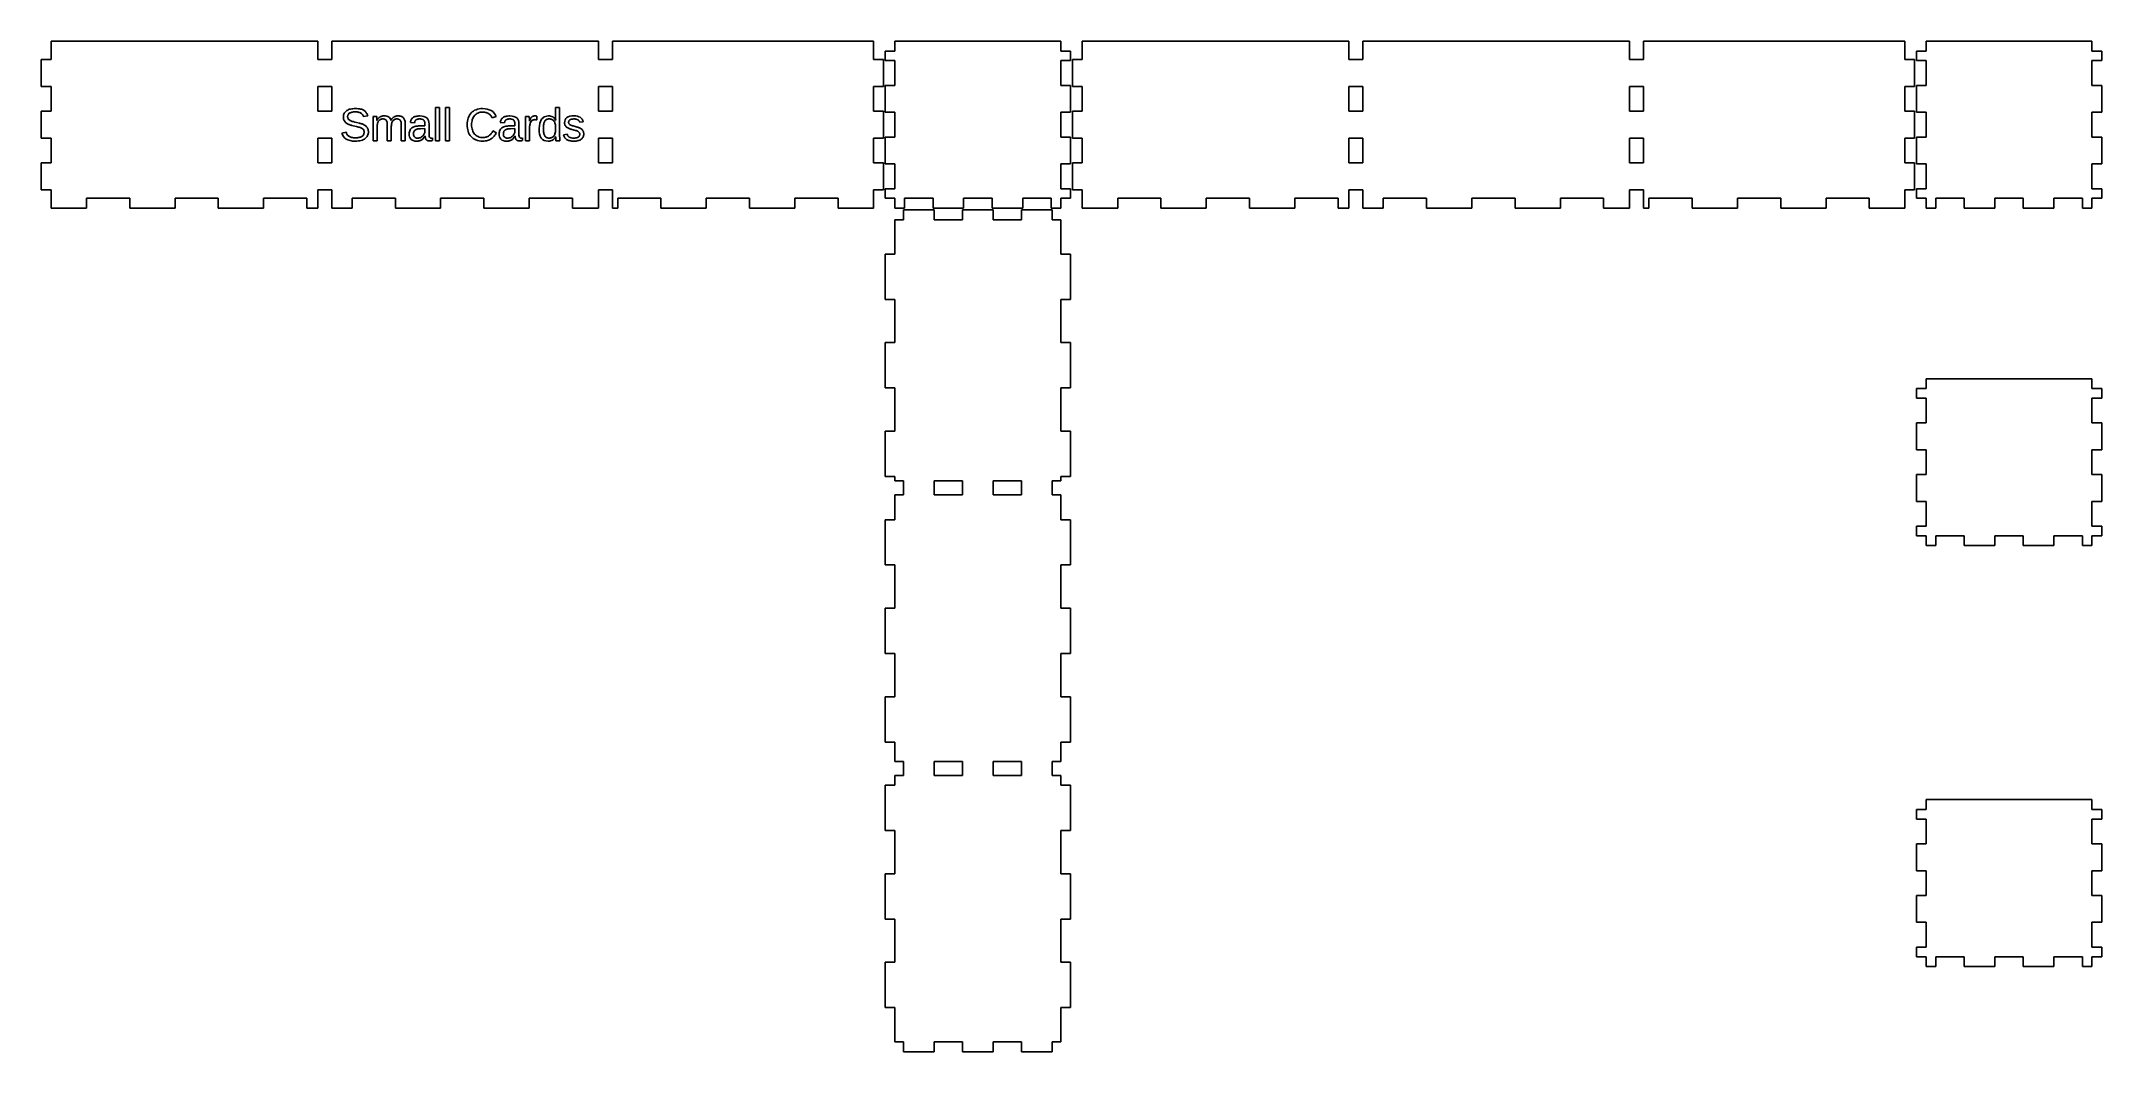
# Model space of a CAD drawing. Header units: metres. Extents: x -254 to 305, y -388 to -114.
import ezdxf

# ---------------------------------------------------------------- set-up
doc = ezdxf.new("R2010")
doc.units = ezdxf.units.M

msp = doc.modelspace()

# ---------------------------------------------------------------- linework, layer by layer
for p, q in [((-178.932, -114.125), (-251.215, -114.125)), ((-251.215, -114.125), (-251.215, -119.11)), ((-178.932, -119.11), (-178.932, -114.125)), ((-102.848, -114.125), (-175.132, -114.125)), ((-175.132, -114.125), (-175.132, -119.11)), ((-102.848, -119.11), (-102.848, -114.125)), ((-28.285, -114.125), (-99.048, -114.125)), ((-99.048, -114.125), (-99.048, -119.11)), ((-28.285, -119.11), (-28.285, -114.125)), ((-22.465, -116.785), (-25.125, -116.785)), ((-25.125, -116.785), (-25.125, -119.39)), ((22.465, -114.125), (-22.465, -114.125)), ((-22.465, -114.125), (-22.465, -116.785)), ((22.465, -116.785), (22.465, -114.125)), ((25.125, -116.785), (22.465, -116.785)), ((25.125, -119.39), (25.125, -116.785)), ((100.568, -114.125), (28.285, -114.125)), ((28.285, -114.125), (28.285, -119.11)), ((100.568, -119.11), (100.568, -114.125)), ((176.652, -114.125), (104.368, -114.125)), ((104.368, -114.125), (104.368, -119.11)), ((176.652, -119.11), (176.652, -114.125)), ((251.215, -114.125), (180.452, -114.125)), ((180.452, -114.125), (180.452, -119.11)), ((251.215, -119.11), (251.215, -114.125)), ((257.035, -116.785), (254.375, -116.785)), ((254.375, -116.785), (254.375, -119.39)), ((301.965, -114.125), (257.035, -114.125)), ((257.035, -114.125), (257.035, -116.785)), ((301.965, -116.785), (301.965, -114.125)), ((304.625, -116.785), (301.965, -116.785)), ((304.625, -119.39), (304.625, -116.785)), ((-251.215, -119.11), (-253.875, -119.11)), ((-253.875, -119.11), (-253.875, -126.39)), ((-175.132, -119.11), (-178.932, -119.11)), ((-99.048, -119.11), (-102.848, -119.11)), ((-25.625, -119.11), (-28.285, -119.11)), ((-25.625, -126.39), (-25.625, -119.11)), ((-25.125, -119.39), (-22.465, -119.39)), ((-22.465, -119.39), (-22.465, -126.11)), ((22.465, -126.11), (22.465, -119.39)), ((22.465, -119.39), (25.125, -119.39)), ((28.285, -119.11), (25.625, -119.11)), ((25.625, -119.11), (25.625, -126.39)), ((104.368, -119.11), (100.568, -119.11)), ((180.452, -119.11), (176.652, -119.11)), ((253.875, -119.11), (251.215, -119.11)), ((253.875, -126.39), (253.875, -119.11)), ((254.375, -119.39), (257.035, -119.39)), ((257.035, -119.39), (257.035, -126.11)), ((301.965, -126.11), (301.965, -119.39)), ((301.965, -119.39), (304.625, -119.39)), ((-253.875, -126.39), (-251.215, -126.39)), ((-251.215, -126.39), (-251.215, -133.11)), ((-178.932, -133.11), (-178.932, -126.39)), ((-178.932, -126.39), (-175.132, -126.39)), ((-175.132, -126.39), (-175.132, -133.11)), ((-102.848, -133.11), (-102.848, -126.39)), ((-102.848, -126.39), (-99.048, -126.39)), ((-99.048, -126.39), (-99.048, -133.11)), ((-28.285, -133.11), (-28.285, -126.39)), ((-28.285, -126.39), (-25.625, -126.39)), ((-22.465, -126.11), (-25.125, -126.11)), ((-25.125, -126.11), (-25.125, -133.39)), ((25.125, -126.11), (22.465, -126.11)), ((25.125, -133.39), (25.125, -126.11)), ((25.625, -126.39), (28.285, -126.39)), ((28.285, -126.39), (28.285, -133.11)), ((100.568, -133.11), (100.568, -126.39)), ((100.568, -126.39), (104.368, -126.39)), ((104.368, -126.39), (104.368, -133.11)), ((176.652, -133.11), (176.652, -126.39)), ((176.652, -126.39), (180.452, -126.39)), ((180.452, -126.39), (180.452, -133.11)), ((251.215, -133.11), (251.215, -126.39)), ((251.215, -126.39), (253.875, -126.39)), ((257.035, -126.11), (254.375, -126.11)), ((254.375, -126.11), (254.375, -133.39)), ((304.625, -126.11), (301.965, -126.11)), ((304.625, -133.39), (304.625, -126.11)), ((-251.215, -133.11), (-253.875, -133.11)), ((-253.875, -133.11), (-253.875, -140.39)), ((-175.132, -133.11), (-178.932, -133.11)), ((-171.914, -134.12), (-171.837, -133.87)), ((-171.837, -133.87), (-171.729, -133.642)), ((-171.729, -133.642), (-171.594, -133.434)), ((-171.594, -133.434), (-171.434, -133.245)), ((-171.434, -133.245), (-171.251, -133.076)), ((-171.251, -133.076), (-171.043, -132.926)), ((-171.043, -132.926), (-170.813, -132.795)), ((-170.813, -132.795), (-170.564, -132.684)), ((-170.656, -133.982), (-170.718, -134.1)), ((-170.576, -133.872), (-170.656, -133.982)), ((-170.479, -133.77), (-170.576, -133.872)), ((-170.564, -132.684), (-170.294, -132.591)), ((-170.365, -133.676), (-170.479, -133.77)), ((-170.232, -133.59), (-170.365, -133.676)), ((-170.294, -132.591), (-170.005, -132.518)), ((-170.08, -133.515), (-170.232, -133.59)), ((-169.908, -133.448), (-170.08, -133.515)), ((-170.005, -132.518), (-169.7, -132.462)), ((-169.716, -133.391), (-169.908, -133.448)), ((-169.502, -133.345), (-169.716, -133.391)), ((-169.7, -132.462), (-169.382, -132.422)), ((-169.264, -133.312), (-169.502, -133.345)), ((-169.382, -132.422), (-169.053, -132.398)), ((-169.002, -133.292), (-169.264, -133.312)), ((-169.053, -132.398), (-168.711, -132.39)), ((-168.716, -133.286), (-169.002, -133.292)), ((-168.472, -133.291), (-168.716, -133.286)), ((-168.711, -132.39), (-168.326, -132.398)), ((-168.245, -133.307), (-168.472, -133.291)), ((-168.326, -132.398), (-167.969, -132.421)), ((-168.034, -133.333), (-168.245, -133.307)), ((-167.839, -133.37), (-168.034, -133.333)), ((-167.969, -132.421), (-167.642, -132.46)), ((-167.659, -133.417), (-167.839, -133.37)), ((-167.493, -133.473), (-167.659, -133.417)), ((-167.642, -132.46), (-167.344, -132.515)), ((-167.342, -133.54), (-167.493, -133.473)), ((-167.344, -132.515), (-167.071, -132.585)), ((-167.204, -133.616), (-167.342, -133.54)), ((-167.08, -133.702), (-167.204, -133.616)), ((-166.968, -133.798), (-167.08, -133.702)), ((-167.071, -132.585), (-166.82, -132.671)), ((-166.869, -133.903), (-166.968, -133.798)), ((-166.782, -134.019), (-166.869, -133.903)), ((-166.82, -132.671), (-166.592, -132.773)), ((-166.706, -134.143), (-166.782, -134.019)), ((-166.592, -132.773), (-166.385, -132.89)), ((-166.385, -132.89), (-166.199, -133.022)), ((-166.199, -133.022), (-166.033, -133.169)), ((-166.033, -133.169), (-165.886, -133.331)), ((-165.886, -133.331), (-165.759, -133.508)), ((-165.759, -133.508), (-165.647, -133.7)), ((-165.647, -133.7), (-165.548, -133.906)), ((-165.548, -133.906), (-165.46, -134.128)), ((-147.044, -141.094), (-147.044, -132.07)), ((-147.044, -132.07), (-145.956, -132.07)), ((-145.956, -132.07), (-145.956, -141.094)), ((-144.336, -141.094), (-144.336, -132.07)), ((-144.336, -132.07), (-143.248, -132.07)), ((-143.248, -132.07), (-143.248, -141.094)), ((-137.814, -134.204), (-137.594, -133.874)), ((-137.594, -133.874), (-137.343, -133.575)), ((-137.343, -133.575), (-137.059, -133.306)), ((-137.059, -133.306), (-136.745, -133.071)), ((-136.745, -133.071), (-136.4, -132.868)), ((-136.4, -132.868), (-136.024, -132.698)), ((-136.021, -133.888), (-136.246, -134.074)), ((-136.024, -132.698), (-135.618, -132.563)), ((-135.774, -133.727), (-136.021, -133.888)), ((-135.504, -133.593), (-135.774, -133.727)), ((-135.618, -132.563), (-135.185, -132.467)), ((-135.211, -133.486), (-135.504, -133.593)), ((-134.898, -133.411), (-135.211, -133.486)), ((-135.185, -132.467), (-134.725, -132.409)), ((-134.564, -133.365), (-134.898, -133.411)), ((-134.725, -132.409), (-134.237, -132.39)), ((-134.209, -133.35), (-134.564, -133.365)), ((-134.237, -132.39), (-133.577, -132.423)), ((-133.948, -133.358), (-134.209, -133.35)), ((-133.702, -133.382), (-133.948, -133.358)), ((-133.472, -133.422), (-133.702, -133.382)), ((-133.577, -132.423), (-132.973, -132.524)), ((-133.256, -133.478), (-133.472, -133.422)), ((-133.053, -133.547), (-133.256, -133.478)), ((-132.865, -133.626), (-133.053, -133.547)), ((-132.973, -132.524), (-132.426, -132.692)), ((-132.689, -133.717), (-132.865, -133.626)), ((-132.528, -133.818), (-132.689, -133.717)), ((-132.379, -133.928), (-132.528, -133.818)), ((-132.426, -132.692), (-131.936, -132.927)), ((-132.243, -134.046), (-132.379, -133.928)), ((-131.936, -132.927), (-131.504, -133.228)), ((-131.504, -133.228), (-131.134, -133.594)), ((-131.134, -133.594), (-130.825, -134.024)), ((-130.825, -134.024), (-130.578, -134.52)), ((-114.442, -135.004), (-114.444, -132.07)), ((-114.444, -132.07), (-113.356, -132.07)), ((-113.356, -132.07), (-113.356, -139.738)), ((-99.048, -133.11), (-102.848, -133.11)), ((-25.625, -133.11), (-28.285, -133.11)), ((-25.625, -140.39), (-25.625, -133.11)), ((-25.125, -133.39), (-22.465, -133.39)), ((-22.465, -133.39), (-22.465, -140.11)), ((22.465, -140.11), (22.465, -133.39)), ((22.465, -133.39), (25.125, -133.39)), ((28.285, -133.11), (25.625, -133.11)), ((25.625, -133.11), (25.625, -140.39)), ((104.368, -133.11), (100.568, -133.11)), ((180.452, -133.11), (176.652, -133.11)), ((253.875, -133.11), (251.215, -133.11)), ((253.875, -140.39), (253.875, -133.11)), ((254.375, -133.39), (257.035, -133.39)), ((257.035, -133.39), (257.035, -140.11)), ((301.965, -140.11), (301.965, -133.39)), ((301.965, -133.39), (304.625, -133.39)), ((-172.36, -139.04), (-171.208, -138.815)), ((-172.198, -139.539), (-172.36, -139.04)), ((-171.954, -139.976), (-172.198, -139.539)), ((-171.976, -134.686), (-171.961, -134.392)), ((-171.968, -134.893), (-171.976, -134.686)), ((-171.946, -135.088), (-171.968, -134.893)), ((-171.961, -134.392), (-171.914, -134.12)), ((-171.907, -135.269), (-171.946, -135.088)), ((-171.854, -135.439), (-171.907, -135.269)), ((-171.787, -135.597), (-171.854, -135.439)), ((-171.709, -135.745), (-171.787, -135.597)), ((-171.62, -135.883), (-171.709, -135.745)), ((-171.519, -136.012), (-171.62, -135.883)), ((-171.408, -136.13), (-171.519, -136.012)), ((-171.286, -136.241), (-171.408, -136.13)), ((-171.155, -136.342), (-171.286, -136.241)), ((-171.208, -138.815), (-171.16, -138.98)), ((-171.16, -138.98), (-171.101, -139.137)), ((-171.013, -136.435), (-171.155, -136.342)), ((-171.101, -139.137), (-171.03, -139.287)), ((-171.03, -139.287), (-170.948, -139.43)), ((-170.864, -136.52), (-171.013, -136.435)), ((-170.948, -139.43), (-170.853, -139.563)), ((-170.71, -136.6), (-170.864, -136.52)), ((-170.853, -139.563), (-170.742, -139.687)), ((-170.817, -134.486), (-170.824, -134.625)), ((-170.824, -134.625), (-170.812, -134.808)), ((-170.798, -134.353), (-170.817, -134.486)), ((-170.812, -134.808), (-170.776, -134.975)), ((-170.764, -134.224), (-170.798, -134.353)), ((-170.776, -134.975), (-170.717, -135.124)), ((-170.718, -134.1), (-170.764, -134.224)), ((-170.717, -135.124), (-170.633, -135.256)), ((-170.552, -136.673), (-170.71, -136.6)), ((-170.633, -135.256), (-170.529, -135.374)), ((-170.388, -136.742), (-170.552, -136.673)), ((-170.529, -135.374), (-170.407, -135.482)), ((-170.407, -135.482), (-170.269, -135.579)), ((-170.22, -136.805), (-170.388, -136.742)), ((-170.269, -135.579), (-170.113, -135.667)), ((-170.049, -136.864), (-170.22, -136.805)), ((-170.113, -135.667), (-169.943, -135.745)), ((-169.873, -136.918), (-170.049, -136.864)), ((-169.943, -135.745), (-169.759, -135.817)), ((-169.694, -136.968), (-169.873, -136.918)), ((-169.759, -135.817), (-169.563, -135.882)), ((-169.332, -137.058), (-169.694, -136.968)), ((-169.563, -135.882), (-169.354, -135.941)), ((-169.354, -135.941), (-168.909, -136.05)), ((-168.412, -137.27), (-169.332, -137.058)), ((-168.909, -136.05), (-168.436, -136.16)), ((-168.436, -136.16), (-167.65, -136.346)), ((-167.905, -137.391), (-168.412, -137.27)), ((-167.672, -137.452), (-167.905, -137.391)), ((-167.457, -137.52), (-167.672, -137.452)), ((-167.65, -136.346), (-167.456, -136.395)), ((-167.258, -137.596), (-167.457, -137.52)), ((-167.456, -136.395), (-167.267, -136.449)), ((-167.267, -136.449), (-167.081, -136.508)), ((-167.076, -137.678), (-167.258, -137.596)), ((-167.081, -136.508), (-166.9, -136.571)), ((-166.912, -137.768), (-167.076, -137.678)), ((-166.767, -137.871), (-166.912, -137.768)), ((-166.9, -136.571), (-166.723, -136.639)), ((-166.642, -137.984), (-166.767, -137.871)), ((-166.723, -136.639), (-166.553, -136.713)), ((-166.64, -134.275), (-166.706, -134.143)), ((-166.536, -138.11), (-166.642, -137.984)), ((-166.583, -134.416), (-166.64, -134.275)), ((-166.611, -139.628), (-166.516, -139.489)), ((-166.536, -134.565), (-166.583, -134.416)), ((-166.553, -136.713), (-166.387, -136.793)), ((-165.384, -134.364), (-166.536, -134.565)), ((-166.452, -138.251), (-166.536, -138.11)), ((-166.516, -139.489), (-166.441, -139.336)), ((-166.392, -138.411), (-166.452, -138.251)), ((-166.441, -139.336), (-166.387, -139.168)), ((-166.356, -138.592), (-166.392, -138.411)), ((-166.387, -136.793), (-166.228, -136.879)), ((-166.387, -139.168), (-166.355, -138.987)), ((-166.344, -138.792), (-166.356, -138.592)), ((-166.355, -138.987), (-166.344, -138.792)), ((-166.228, -136.879), (-166.077, -136.972)), ((-166.077, -136.972), (-165.936, -137.075)), ((-165.936, -137.075), (-165.805, -137.188)), ((-165.805, -137.188), (-165.684, -137.311)), ((-165.684, -137.311), (-165.575, -137.444)), ((-165.575, -137.444), (-165.478, -137.59)), ((-165.478, -137.59), (-165.394, -137.746)), ((-165.46, -134.128), (-165.384, -134.364)), ((-165.31, -139.496), (-165.402, -139.73)), ((-165.394, -137.746), (-165.323, -137.915)), ((-165.323, -137.915), (-165.266, -138.096)), ((-165.245, -139.251), (-165.31, -139.496)), ((-165.266, -138.096), (-165.225, -138.292)), ((-165.205, -138.996), (-165.245, -139.251)), ((-165.225, -138.292), (-165.2, -138.504)), ((-165.192, -138.731), (-165.205, -138.996)), ((-165.2, -138.504), (-165.192, -138.731)), ((-163.938, -134.624), (-163.947, -134.502)), ((-163.947, -134.502), (-162.915, -134.502)), ((-163.92, -135.144), (-163.938, -134.624)), ((-163.911, -135.804), (-163.92, -135.144)), ((-163.911, -141.094), (-163.911, -135.804)), ((-162.915, -134.502), (-162.909, -134.557)), ((-162.909, -134.557), (-162.872, -135.312)), ((-162.872, -135.312), (-162.866, -135.608)), ((-162.866, -135.608), (-162.848, -135.608)), ((-162.848, -135.608), (-162.773, -135.47)), ((-162.816, -137.019), (-162.823, -137.26)), ((-162.823, -137.26), (-162.823, -141.094)), ((-162.796, -136.793), (-162.816, -137.019)), ((-162.763, -136.581), (-162.796, -136.793)), ((-162.773, -135.47), (-162.694, -135.339)), ((-162.716, -136.383), (-162.763, -136.581)), ((-162.656, -136.199), (-162.716, -136.383)), ((-162.694, -135.339), (-162.613, -135.214)), ((-162.585, -136.031), (-162.656, -136.199)), ((-162.613, -135.214), (-162.528, -135.097)), ((-162.502, -135.878), (-162.585, -136.031)), ((-162.528, -135.097), (-162.438, -134.987)), ((-162.408, -135.741), (-162.502, -135.878)), ((-162.438, -134.987), (-162.342, -134.885)), ((-162.302, -135.618), (-162.408, -135.741)), ((-162.342, -134.885), (-162.238, -134.793)), ((-162.187, -135.512), (-162.302, -135.618)), ((-162.238, -134.793), (-162.126, -134.709)), ((-162.061, -135.42), (-162.187, -135.512)), ((-162.126, -134.709), (-162.006, -134.633)), ((-161.924, -135.344), (-162.061, -135.42)), ((-162.006, -134.633), (-161.878, -134.567)), ((-161.778, -135.283), (-161.924, -135.344)), ((-161.878, -134.567), (-161.742, -134.51)), ((-161.624, -135.24), (-161.778, -135.283)), ((-161.742, -134.51), (-161.597, -134.462)), ((-161.461, -135.214), (-161.624, -135.24)), ((-161.597, -134.462), (-161.442, -134.423)), ((-161.29, -135.206), (-161.461, -135.214)), ((-161.442, -134.423), (-161.275, -134.396)), ((-161.127, -135.211), (-161.29, -135.206)), ((-161.275, -134.396), (-161.097, -134.379)), ((-160.977, -135.227), (-161.127, -135.211)), ((-161.097, -134.379), (-160.906, -134.374)), ((-160.841, -135.252), (-160.977, -135.227)), ((-160.906, -134.374), (-160.548, -134.392)), ((-160.717, -135.289), (-160.841, -135.252)), ((-160.606, -135.337), (-160.717, -135.289)), ((-160.506, -135.4), (-160.606, -135.337)), ((-160.548, -134.392), (-160.229, -134.448)), ((-160.417, -135.478), (-160.506, -135.4)), ((-160.339, -135.57), (-160.417, -135.478)), ((-160.272, -135.677), (-160.339, -135.57)), ((-160.215, -135.8), (-160.272, -135.677)), ((-160.229, -134.448), (-159.95, -134.54)), ((-160.169, -135.939), (-160.215, -135.8)), ((-160.133, -136.093), (-160.169, -135.939)), ((-160.106, -136.265), (-160.133, -136.093)), ((-160.087, -136.457), (-160.106, -136.265)), ((-160.075, -136.668), (-160.087, -136.457)), ((-160.071, -136.9), (-160.075, -136.668)), ((-160.071, -141.094), (-160.071, -136.9)), ((-159.95, -134.54), (-159.711, -134.669)), ((-159.711, -134.669), (-159.508, -134.838)), ((-159.508, -134.838), (-159.338, -135.051)), ((-159.338, -135.051), (-159.202, -135.308)), ((-159.202, -135.308), (-159.099, -135.608)), ((-159.099, -135.608), (-159.081, -135.608)), ((-159.081, -135.608), (-159.006, -135.47)), ((-159.006, -135.47), (-158.927, -135.339)), ((-158.977, -137.014), (-158.983, -137.26)), ((-158.983, -137.26), (-158.983, -141.094)), ((-158.957, -136.783), (-158.977, -137.014)), ((-158.924, -136.568), (-158.957, -136.783)), ((-158.927, -135.339), (-158.843, -135.214)), ((-158.878, -136.368), (-158.924, -136.568)), ((-158.82, -136.183), (-158.878, -136.368)), ((-158.843, -135.214), (-158.755, -135.097)), ((-158.751, -136.015), (-158.82, -136.183)), ((-158.755, -135.097), (-158.66, -134.987)), ((-158.67, -135.862), (-158.751, -136.015)), ((-158.578, -135.726), (-158.67, -135.862)), ((-158.66, -134.987), (-158.558, -134.885)), ((-158.475, -135.605), (-158.578, -135.726)), ((-158.558, -134.885), (-158.449, -134.793)), ((-158.362, -135.5), (-158.475, -135.605)), ((-158.449, -134.793), (-158.332, -134.709)), ((-158.239, -135.411), (-158.362, -135.5)), ((-158.332, -134.709), (-158.207, -134.633)), ((-158.105, -135.338), (-158.239, -135.411)), ((-158.207, -134.633), (-158.075, -134.567)), ((-157.963, -135.28), (-158.105, -135.338)), ((-158.075, -134.567), (-157.935, -134.51)), ((-157.812, -135.239), (-157.963, -135.28)), ((-157.935, -134.51), (-157.788, -134.462)), ((-157.653, -135.214), (-157.812, -135.239)), ((-157.788, -134.462), (-157.631, -134.423)), ((-157.486, -135.206), (-157.653, -135.214)), ((-157.631, -134.423), (-157.464, -134.396)), ((-157.327, -135.211), (-157.486, -135.206)), ((-157.464, -134.396), (-157.287, -134.379)), ((-157.181, -135.227), (-157.327, -135.211)), ((-157.287, -134.379), (-157.099, -134.374)), ((-157.048, -135.252), (-157.181, -135.227)), ((-157.099, -134.374), (-156.86, -134.382)), ((-156.927, -135.289), (-157.048, -135.252)), ((-156.818, -135.337), (-156.927, -135.289)), ((-156.86, -134.382), (-156.637, -134.407)), ((-156.72, -135.4), (-156.818, -135.337)), ((-156.633, -135.478), (-156.72, -135.4)), ((-156.637, -134.407), (-156.432, -134.449)), ((-156.557, -135.57), (-156.633, -135.478)), ((-156.491, -135.677), (-156.557, -135.57)), ((-156.436, -135.8), (-156.491, -135.677)), ((-156.39, -135.939), (-156.436, -135.8)), ((-156.432, -134.449), (-156.244, -134.508)), ((-156.355, -136.093), (-156.39, -135.939)), ((-156.329, -136.265), (-156.355, -136.093)), ((-156.31, -136.457), (-156.329, -136.265)), ((-156.299, -136.668), (-156.31, -136.457)), ((-156.295, -136.9), (-156.299, -136.668)), ((-156.295, -141.094), (-156.295, -136.9)), ((-156.244, -134.508), (-156.072, -134.584)), ((-156.072, -134.584), (-155.917, -134.679)), ((-155.917, -134.679), (-155.778, -134.791)), ((-155.778, -134.791), (-155.655, -134.923)), ((-155.655, -134.923), (-155.548, -135.073)), ((-155.548, -135.073), (-155.455, -135.244)), ((-155.455, -135.244), (-155.378, -135.434)), ((-155.378, -135.434), (-155.316, -135.646)), ((-155.316, -135.646), (-155.268, -135.877)), ((-155.268, -135.877), (-155.234, -136.13)), ((-155.234, -136.13), (-155.214, -136.403)), ((-155.214, -136.403), (-155.207, -136.697)), ((-155.207, -136.697), (-155.207, -141.094)), ((-154.143, -139.252), (-154.128, -138.939)), ((-154.112, -139.686), (-154.143, -139.252)), ((-154.128, -138.939), (-154.082, -138.656)), ((-154.082, -138.656), (-154.006, -138.403)), ((-154.006, -138.403), (-153.899, -138.179)), ((-153.899, -138.179), (-153.767, -137.98)), ((-153.823, -136.128), (-153.786, -135.939)), ((-152.671, -136.23), (-153.823, -136.128)), ((-153.786, -135.939), (-153.736, -135.759)), ((-153.767, -137.98), (-153.616, -137.804)), ((-153.736, -135.759), (-153.673, -135.586)), ((-153.673, -135.586), (-153.596, -135.422)), ((-153.616, -137.804), (-153.447, -137.651)), ((-153.596, -135.422), (-153.503, -135.267)), ((-153.503, -135.267), (-153.393, -135.123)), ((-153.447, -137.651), (-153.259, -137.521)), ((-153.393, -135.123), (-153.265, -134.989)), ((-153.265, -134.989), (-153.12, -134.867)), ((-153.259, -137.521), (-153.054, -137.41)), ((-153.12, -134.867), (-152.956, -134.756)), ((-153.054, -137.41), (-152.835, -137.319)), ((-152.981, -139.053), (-152.991, -139.266)), ((-152.991, -139.266), (-152.973, -139.519)), ((-152.951, -138.862), (-152.981, -139.053)), ((-152.973, -139.519), (-152.92, -139.742)), ((-152.956, -134.756), (-152.772, -134.658)), ((-152.902, -138.693), (-152.951, -138.862)), ((-152.833, -138.545), (-152.902, -138.693)), ((-152.835, -137.319), (-152.602, -137.245)), ((-152.746, -138.415), (-152.833, -138.545)), ((-152.772, -134.658), (-152.569, -134.574)), ((-152.647, -138.3), (-152.746, -138.415)), ((-152.648, -136.084), (-152.671, -136.23)), ((-152.616, -135.952), (-152.648, -136.084)), ((-152.533, -138.201), (-152.647, -138.3)), ((-152.574, -135.833), (-152.616, -135.952)), ((-152.602, -137.245), (-152.356, -137.191)), ((-152.523, -135.727), (-152.574, -135.833)), ((-152.569, -134.574), (-152.347, -134.503)), ((-152.406, -138.117), (-152.533, -138.201)), ((-152.462, -135.632), (-152.523, -135.727)), ((-152.392, -135.548), (-152.462, -135.632)), ((-152.266, -138.047), (-152.406, -138.117)), ((-152.313, -135.474), (-152.392, -135.548)), ((-152.356, -137.191), (-152.101, -137.15)), ((-152.347, -134.503), (-152.102, -134.446)), ((-152.226, -135.411), (-152.313, -135.474)), ((-152.115, -137.989), (-152.266, -138.047)), ((-152.129, -135.357), (-152.226, -135.411)), ((-152.025, -135.313), (-152.129, -135.357)), ((-151.954, -137.945), (-152.115, -137.989)), ((-152.102, -134.446), (-151.833, -134.406)), ((-152.101, -137.15), (-151.844, -137.118)), ((-151.912, -135.277), (-152.025, -135.313)), ((-151.782, -137.913), (-151.954, -137.945)), ((-151.792, -135.251), (-151.912, -135.277)), ((-151.844, -137.118), (-151.584, -137.097)), ((-151.833, -134.406), (-151.54, -134.382)), ((-151.663, -135.231), (-151.792, -135.251)), ((-151.601, -137.89), (-151.782, -137.913)), ((-151.527, -135.217), (-151.663, -135.231)), ((-151.416, -137.872), (-151.601, -137.89)), ((-151.584, -137.097), (-151.323, -137.086)), ((-151.54, -134.382), (-151.223, -134.374)), ((-151.384, -135.209), (-151.527, -135.217)), ((-151.226, -137.86), (-151.416, -137.872)), ((-151.233, -135.206), (-151.384, -135.209)), ((-151.323, -137.086), (-149.855, -137.062)), ((-151.064, -135.211), (-151.233, -135.206)), ((-151.032, -137.854), (-151.226, -137.86)), ((-151.223, -134.374), (-150.65, -134.409)), ((-150.906, -135.226), (-151.064, -135.211)), ((-149.855, -137.83), (-151.032, -137.854)), ((-150.76, -135.252), (-150.906, -135.226)), ((-150.625, -135.288), (-150.76, -135.252)), ((-150.65, -134.409), (-150.152, -134.516)), ((-150.501, -135.335), (-150.625, -135.288)), ((-150.388, -135.394), (-150.501, -135.335)), ((-150.285, -135.464), (-150.388, -135.394)), ((-150.36, -139.706), (-150.241, -139.552)), ((-150.194, -135.547), (-150.285, -135.464)), ((-150.241, -139.552), (-150.138, -139.392)), ((-150.113, -135.642), (-150.194, -135.547)), ((-150.152, -134.516), (-149.73, -134.693)), ((-150.138, -139.392), (-150.051, -139.225)), ((-150.043, -135.75), (-150.113, -135.642)), ((-150.051, -139.225), (-149.981, -139.052)), ((-149.985, -135.873), (-150.043, -135.75)), ((-149.938, -136.009), (-149.985, -135.873)), ((-149.981, -139.052), (-149.926, -138.877)), ((-149.901, -136.159), (-149.938, -136.009)), ((-149.926, -138.877), (-149.886, -138.705)), ((-149.876, -136.325), (-149.901, -136.159)), ((-149.886, -138.705), (-149.863, -138.538)), ((-149.86, -136.506), (-149.876, -136.325)), ((-149.863, -138.538), (-149.855, -138.374)), ((-149.855, -136.703), (-149.86, -136.506)), ((-149.855, -137.062), (-149.855, -136.703)), ((-149.855, -138.374), (-149.855, -137.83)), ((-149.73, -134.693), (-149.384, -134.942)), ((-149.384, -134.942), (-149.114, -135.257)), ((-149.114, -135.257), (-148.921, -135.636)), ((-148.921, -135.636), (-148.805, -136.078)), ((-148.805, -136.078), (-148.767, -136.584)), ((-148.767, -136.584), (-148.767, -139.413)), ((-148.767, -139.413), (-148.759, -139.64)), ((-138.435, -136.769), (-138.417, -136.278)), ((-138.418, -137.244), (-138.435, -136.769)), ((-138.369, -137.699), (-138.418, -137.244)), ((-138.417, -136.278), (-138.365, -135.812)), ((-138.287, -138.136), (-138.369, -137.699)), ((-138.365, -135.812), (-138.278, -135.371)), ((-138.172, -138.554), (-138.287, -138.136)), ((-138.278, -135.371), (-138.157, -134.954)), ((-138.024, -138.948), (-138.172, -138.554)), ((-138.157, -134.954), (-138.001, -134.564)), ((-137.842, -139.314), (-138.024, -138.948)), ((-138.001, -134.564), (-137.814, -134.204)), ((-137.628, -139.653), (-137.842, -139.314)), ((-137.207, -136.396), (-137.219, -136.773)), ((-137.219, -136.773), (-137.206, -137.151)), ((-137.17, -136.036), (-137.207, -136.396)), ((-137.206, -137.151), (-137.166, -137.512)), ((-137.109, -135.694), (-137.17, -136.036)), ((-137.166, -137.512), (-137.101, -137.857)), ((-137.024, -135.369), (-137.109, -135.694)), ((-137.101, -137.857), (-137.009, -138.186)), ((-136.915, -135.064), (-137.024, -135.369)), ((-137.009, -138.186), (-136.892, -138.495)), ((-136.782, -134.782), (-136.915, -135.064)), ((-136.892, -138.495), (-136.753, -138.782)), ((-136.627, -134.522), (-136.782, -134.782)), ((-136.753, -138.782), (-136.591, -139.047)), ((-136.448, -134.286), (-136.627, -134.522)), ((-136.591, -139.047), (-136.406, -139.289)), ((-136.246, -134.074), (-136.448, -134.286)), ((-136.406, -139.289), (-136.198, -139.507)), ((-136.198, -139.507), (-135.968, -139.699)), ((-132.345, -139.636), (-132.191, -139.5)), ((-132.12, -134.172), (-132.243, -134.046)), ((-132.191, -139.5), (-132.047, -139.353)), ((-132.01, -134.306), (-132.12, -134.172)), ((-132.047, -139.353), (-131.912, -139.195)), ((-131.912, -134.446), (-132.01, -134.306)), ((-131.824, -134.589), (-131.912, -134.446)), ((-131.912, -139.195), (-131.785, -139.027)), ((-131.747, -134.736), (-131.824, -134.589)), ((-131.785, -139.027), (-131.665, -138.85)), ((-131.681, -134.886), (-131.747, -134.736)), ((-130.578, -134.52), (-131.681, -134.886)), ((-131.665, -138.85), (-131.553, -138.664)), ((-131.553, -138.664), (-131.449, -138.47)), ((-131.449, -138.47), (-130.499, -138.947)), ((-130.759, -139.413), (-130.91, -139.634)), ((-130.622, -139.184), (-130.759, -139.413)), ((-130.499, -138.947), (-130.622, -139.184)), ((-129.761, -139.252), (-129.746, -138.939)), ((-129.73, -139.686), (-129.761, -139.252)), ((-129.746, -138.939), (-129.7, -138.656)), ((-129.7, -138.656), (-129.624, -138.403)), ((-129.624, -138.403), (-129.517, -138.179)), ((-129.517, -138.179), (-129.385, -137.98)), ((-129.441, -136.128), (-129.404, -135.939)), ((-128.289, -136.23), (-129.441, -136.128)), ((-129.404, -135.939), (-129.354, -135.759)), ((-129.385, -137.98), (-129.234, -137.804)), ((-129.354, -135.759), (-129.291, -135.586)), ((-129.291, -135.586), (-129.214, -135.422)), ((-129.234, -137.804), (-129.065, -137.651)), ((-129.214, -135.422), (-129.121, -135.267)), ((-129.121, -135.267), (-129.011, -135.123)), ((-129.065, -137.651), (-128.877, -137.521)), ((-129.011, -135.123), (-128.883, -134.989)), ((-128.883, -134.989), (-128.738, -134.867)), ((-128.877, -137.521), (-128.672, -137.41)), ((-128.738, -134.867), (-128.574, -134.756)), ((-128.672, -137.41), (-128.453, -137.319)), ((-128.599, -139.053), (-128.609, -139.266)), ((-128.609, -139.266), (-128.591, -139.519)), ((-128.569, -138.862), (-128.599, -139.053)), ((-128.591, -139.519), (-128.538, -139.742)), ((-128.574, -134.756), (-128.39, -134.658)), ((-128.52, -138.693), (-128.569, -138.862)), ((-128.451, -138.545), (-128.52, -138.693)), ((-128.453, -137.319), (-128.221, -137.245)), ((-128.365, -138.415), (-128.451, -138.545)), ((-128.39, -134.658), (-128.187, -134.574)), ((-128.265, -138.3), (-128.365, -138.415)), ((-128.266, -136.084), (-128.289, -136.23)), ((-128.234, -135.952), (-128.266, -136.084)), ((-128.151, -138.201), (-128.265, -138.3)), ((-128.192, -135.833), (-128.234, -135.952)), ((-128.221, -137.245), (-127.974, -137.191)), ((-128.141, -135.727), (-128.192, -135.833)), ((-128.187, -134.574), (-127.965, -134.503)), ((-128.024, -138.117), (-128.151, -138.201)), ((-128.08, -135.632), (-128.141, -135.727)), ((-128.01, -135.548), (-128.08, -135.632)), ((-127.884, -138.047), (-128.024, -138.117)), ((-127.932, -135.474), (-128.01, -135.548)), ((-127.974, -137.191), (-127.719, -137.15)), ((-127.965, -134.503), (-127.72, -134.446)), ((-127.844, -135.411), (-127.932, -135.474)), ((-127.733, -137.989), (-127.884, -138.047)), ((-127.747, -135.357), (-127.844, -135.411)), ((-127.643, -135.313), (-127.747, -135.357)), ((-127.572, -137.945), (-127.733, -137.989)), ((-127.72, -134.446), (-127.451, -134.406)), ((-127.719, -137.15), (-127.462, -137.118)), ((-127.53, -135.277), (-127.643, -135.313)), ((-127.4, -137.913), (-127.572, -137.945)), ((-127.41, -135.251), (-127.53, -135.277)), ((-127.462, -137.118), (-127.202, -137.097)), ((-127.451, -134.406), (-127.158, -134.382)), ((-127.281, -135.231), (-127.41, -135.251)), ((-127.22, -137.89), (-127.4, -137.913)), ((-127.145, -135.217), (-127.281, -135.231)), ((-127.034, -137.872), (-127.22, -137.89)), ((-127.202, -137.097), (-126.941, -137.086)), ((-127.158, -134.382), (-126.841, -134.374)), ((-127.002, -135.209), (-127.145, -135.217)), ((-126.845, -137.86), (-127.034, -137.872)), ((-126.851, -135.206), (-127.002, -135.209)), ((-126.941, -137.086), (-125.473, -137.062)), ((-126.682, -135.211), (-126.851, -135.206)), ((-126.65, -137.854), (-126.845, -137.86)), ((-126.841, -134.374), (-126.268, -134.409)), ((-126.524, -135.226), (-126.682, -135.211)), ((-125.473, -137.83), (-126.65, -137.854)), ((-126.378, -135.252), (-126.524, -135.226)), ((-126.243, -135.288), (-126.378, -135.252)), ((-126.268, -134.409), (-125.77, -134.516)), ((-126.119, -135.335), (-126.243, -135.288)), ((-126.006, -135.394), (-126.119, -135.335)), ((-125.903, -135.464), (-126.006, -135.394)), ((-125.978, -139.706), (-125.859, -139.552)), ((-125.812, -135.547), (-125.903, -135.464)), ((-125.859, -139.552), (-125.756, -139.392)), ((-125.731, -135.642), (-125.812, -135.547)), ((-125.77, -134.516), (-125.348, -134.693)), ((-125.756, -139.392), (-125.67, -139.225)), ((-125.661, -135.75), (-125.731, -135.642)), ((-125.67, -139.225), (-125.599, -139.052)), ((-125.603, -135.873), (-125.661, -135.75)), ((-125.556, -136.009), (-125.603, -135.873)), ((-125.599, -139.052), (-125.544, -138.877)), ((-125.52, -136.159), (-125.556, -136.009)), ((-125.544, -138.877), (-125.504, -138.705)), ((-125.494, -136.325), (-125.52, -136.159)), ((-125.504, -138.705), (-125.481, -138.538)), ((-125.478, -136.506), (-125.494, -136.325)), ((-125.481, -138.538), (-125.473, -138.374)), ((-125.473, -136.703), (-125.478, -136.506)), ((-125.473, -137.062), (-125.473, -136.703)), ((-125.473, -138.374), (-125.473, -137.83)), ((-125.348, -134.693), (-125.002, -134.942)), ((-125.002, -134.942), (-124.732, -135.257)), ((-124.732, -135.257), (-124.539, -135.636)), ((-124.539, -135.636), (-124.424, -136.078)), ((-124.424, -136.078), (-124.385, -136.584)), ((-124.385, -136.584), (-124.385, -139.413)), ((-124.385, -139.413), (-124.377, -139.64)), ((-122.605, -135.402), (-122.635, -134.502)), ((-122.635, -134.502), (-121.608, -134.502)), ((-122.599, -136.037), (-122.605, -135.402)), ((-122.599, -141.094), (-122.599, -136.037)), ((-121.608, -134.502), (-121.565, -135.46)), ((-121.565, -135.46), (-121.56, -135.842)), ((-121.56, -135.842), (-121.536, -135.842)), ((-121.536, -135.842), (-121.477, -135.659)), ((-121.506, -137.423), (-121.511, -137.665)), ((-121.511, -137.665), (-121.511, -141.094)), ((-121.491, -137.192), (-121.506, -137.423)), ((-121.466, -136.969), (-121.491, -137.192)), ((-121.477, -135.659), (-121.416, -135.489)), ((-121.432, -136.757), (-121.466, -136.969)), ((-121.387, -136.556), (-121.432, -136.757)), ((-121.416, -135.489), (-121.353, -135.332)), ((-121.331, -136.369), (-121.387, -136.556)), ((-121.353, -135.332), (-121.289, -135.187)), ((-121.264, -136.197), (-121.331, -136.369)), ((-121.289, -135.187), (-121.22, -135.054)), ((-121.186, -136.039), (-121.264, -136.197)), ((-121.22, -135.054), (-121.146, -134.934)), ((-121.096, -135.896), (-121.186, -136.039)), ((-121.146, -134.934), (-121.067, -134.826)), ((-120.994, -135.771), (-121.096, -135.896)), ((-121.067, -134.826), (-120.982, -134.731)), ((-120.88, -135.661), (-120.994, -135.771)), ((-120.982, -134.731), (-120.889, -134.647)), ((-120.889, -134.647), (-120.788, -134.574)), ((-120.754, -135.568), (-120.88, -135.661)), ((-120.788, -134.574), (-120.679, -134.513)), ((-120.614, -135.493), (-120.754, -135.568)), ((-120.679, -134.513), (-120.562, -134.463)), ((-120.46, -135.44), (-120.614, -135.493)), ((-120.562, -134.463), (-120.433, -134.424)), ((-120.293, -135.408), (-120.46, -135.44)), ((-120.433, -134.424), (-120.292, -134.396)), ((-120.111, -135.398), (-120.293, -135.408)), ((-120.292, -134.396), (-120.138, -134.379)), ((-120.138, -134.379), (-119.971, -134.374)), ((-120.022, -135.399), (-120.111, -135.398)), ((-119.938, -135.402), (-120.022, -135.399)), ((-119.971, -134.374), (-119.904, -134.375)), ((-119.858, -135.407), (-119.938, -135.402)), ((-119.904, -134.375), (-119.84, -134.379)), ((-119.712, -135.422), (-119.858, -135.407)), ((-119.84, -134.379), (-119.777, -134.386)), ((-119.777, -134.386), (-119.716, -134.396)), ((-119.716, -134.396), (-119.607, -134.416)), ((-119.646, -135.433), (-119.712, -135.422)), ((-119.584, -135.445), (-119.646, -135.433)), ((-119.607, -134.416), (-119.527, -134.436)), ((-119.527, -135.459), (-119.584, -135.445)), ((-119.527, -134.436), (-119.527, -135.459)), ((-118.924, -137.829), (-118.772, -136.317)), ((-118.887, -138.629), (-118.924, -137.829)), ((-118.777, -139.32), (-118.887, -138.629)), ((-118.593, -139.904), (-118.777, -139.32)), ((-118.772, -136.317), (-118.318, -135.238)), ((-118.318, -135.238), (-117.559, -134.59)), ((-117.766, -137.469), (-117.772, -137.81)), ((-117.772, -137.81), (-117.767, -138.139)), ((-117.767, -138.139), (-117.751, -138.444)), ((-117.749, -137.155), (-117.766, -137.469)), ((-117.751, -138.444), (-117.724, -138.725)), ((-117.719, -136.867), (-117.749, -137.155)), ((-117.724, -138.725), (-117.687, -138.981)), ((-117.678, -136.606), (-117.719, -136.867)), ((-117.687, -138.981), (-117.638, -139.214)), ((-117.624, -136.369), (-117.678, -136.606)), ((-117.638, -139.214), (-117.575, -139.425)), ((-117.558, -136.155), (-117.624, -136.369)), ((-117.575, -139.425), (-117.5, -139.615)), ((-117.559, -134.59), (-116.498, -134.374)), ((-117.479, -135.965), (-117.558, -136.155)), ((-117.5, -139.615), (-117.412, -139.783)), ((-117.388, -135.798), (-117.479, -135.965)), ((-117.284, -135.653), (-117.388, -135.798)), ((-117.169, -135.53), (-117.284, -135.653)), ((-117.041, -135.427), (-117.169, -135.53)), ((-116.901, -135.347), (-117.041, -135.427)), ((-116.748, -135.285), (-116.901, -135.347)), ((-116.581, -135.241), (-116.748, -135.285)), ((-116.4, -135.215), (-116.581, -135.241)), ((-116.498, -134.374), (-116.139, -134.391)), ((-116.206, -135.206), (-116.4, -135.215)), ((-115.999, -135.214), (-116.206, -135.206)), ((-116.139, -134.391), (-115.811, -134.444)), ((-115.804, -135.239), (-115.999, -135.214)), ((-115.811, -134.444), (-115.514, -134.531)), ((-115.622, -135.279), (-115.804, -135.239)), ((-115.453, -135.337), (-115.622, -135.279)), ((-115.514, -134.531), (-115.249, -134.654)), ((-115.296, -135.413), (-115.453, -135.337)), ((-115.152, -135.51), (-115.296, -135.413)), ((-115.249, -134.654), (-115.011, -134.814)), ((-115.021, -135.628), (-115.152, -135.51)), ((-114.902, -135.767), (-115.021, -135.628)), ((-115.011, -134.814), (-114.798, -135.015)), ((-114.796, -135.928), (-114.902, -135.767)), ((-114.798, -135.015), (-114.609, -135.257)), ((-114.704, -136.112), (-114.796, -135.928)), ((-114.794, -139.626), (-114.703, -139.433)), ((-114.625, -136.32), (-114.704, -136.112)), ((-114.703, -139.433), (-114.625, -139.216)), ((-114.56, -136.551), (-114.625, -136.32)), ((-114.625, -139.216), (-114.56, -138.975)), ((-114.609, -135.257), (-114.444, -135.541)), ((-114.509, -136.807), (-114.56, -136.551)), ((-114.56, -138.975), (-114.509, -138.708)), ((-114.473, -137.09), (-114.509, -136.807)), ((-114.509, -138.708), (-114.473, -138.412)), ((-114.451, -137.4), (-114.473, -137.09)), ((-114.473, -138.412), (-114.451, -138.089)), ((-114.444, -137.737), (-114.451, -137.4)), ((-114.451, -138.089), (-114.444, -137.737)), ((-114.444, -135.541), (-114.432, -135.541)), ((-114.432, -135.541), (-114.442, -135.004)), ((-112.274, -139.555), (-111.314, -139.366)), ((-112.211, -139.777), (-112.274, -139.555)), ((-112.018, -136.228), (-111.978, -135.802)), ((-112.006, -136.453), (-112.018, -136.228)), ((-111.969, -136.659), (-112.006, -136.453)), ((-111.978, -135.802), (-111.857, -135.43)), ((-111.909, -136.845), (-111.969, -136.659)), ((-111.824, -137.011), (-111.909, -136.845)), ((-111.857, -135.43), (-111.657, -135.112)), ((-111.719, -137.16), (-111.824, -137.011)), ((-111.6, -137.298), (-111.719, -137.16)), ((-111.657, -135.112), (-111.376, -134.848)), ((-111.466, -137.422), (-111.6, -137.298)), ((-111.318, -137.535), (-111.466, -137.422)), ((-111.376, -134.848), (-111.018, -134.64)), ((-111.157, -137.635), (-111.318, -137.535)), ((-111.314, -139.366), (-111.225, -139.613)), ((-111.225, -139.613), (-111.1, -139.825)), ((-110.986, -137.725), (-111.157, -137.635)), ((-111.018, -134.64), (-110.587, -134.492)), ((-110.806, -137.805), (-110.986, -137.725)), ((-110.908, -135.903), (-110.93, -136.118)), ((-110.93, -136.118), (-110.922, -136.246)), ((-110.922, -136.246), (-110.897, -136.363)), ((-110.841, -135.717), (-110.908, -135.903)), ((-110.897, -136.363), (-110.857, -136.468)), ((-110.857, -136.468), (-110.8, -136.562)), ((-110.731, -135.56), (-110.841, -135.717)), ((-110.617, -137.875), (-110.806, -137.805)), ((-110.8, -136.562), (-110.728, -136.645)), ((-110.577, -135.433), (-110.731, -135.56)), ((-110.728, -136.645), (-110.643, -136.722)), ((-110.643, -136.722), (-110.546, -136.792)), ((-110.422, -137.937), (-110.617, -137.875)), ((-110.587, -134.492), (-110.083, -134.403)), ((-110.376, -135.333), (-110.577, -135.433)), ((-110.546, -136.792), (-110.436, -136.856)), ((-110.436, -136.856), (-110.313, -136.913)), ((-110.226, -137.997), (-110.422, -137.937)), ((-110.126, -135.263), (-110.376, -135.333)), ((-110.313, -136.913), (-110.178, -136.967)), ((-110.03, -138.053), (-110.226, -137.997)), ((-110.178, -136.967), (-110.032, -137.017)), ((-109.828, -135.22), (-110.126, -135.263)), ((-110.083, -134.403), (-109.505, -134.374)), ((-110.032, -137.017), (-109.874, -137.064)), ((-109.054, -138.318), (-110.03, -138.053)), ((-109.874, -137.064), (-109.706, -137.108)), ((-109.481, -135.206), (-109.828, -135.22)), ((-109.706, -137.108), (-109.152, -137.25)), ((-109.505, -134.374), (-108.988, -134.398)), ((-109.342, -135.209), (-109.481, -135.206)), ((-109.206, -135.217), (-109.342, -135.209)), ((-109.073, -135.231), (-109.206, -135.217)), ((-109.152, -137.25), (-108.618, -137.394)), ((-108.942, -135.251), (-109.073, -135.231)), ((-108.883, -138.367), (-109.054, -138.318)), ((-108.988, -134.398), (-108.527, -134.469)), ((-108.815, -135.277), (-108.942, -135.251)), ((-108.725, -138.421), (-108.883, -138.367)), ((-108.696, -135.311), (-108.815, -135.277)), ((-108.581, -138.479), (-108.725, -138.421)), ((-108.582, -135.353), (-108.696, -135.311)), ((-108.618, -137.394), (-108.482, -137.434)), ((-108.476, -135.402), (-108.582, -135.353)), ((-108.45, -138.542), (-108.581, -138.479)), ((-108.527, -134.469), (-108.123, -134.589)), ((-108.482, -137.434), (-108.348, -137.478)), ((-108.376, -135.458), (-108.476, -135.402)), ((-108.332, -138.61), (-108.45, -138.542)), ((-108.284, -135.523), (-108.376, -135.458)), ((-108.348, -137.478), (-108.217, -137.526)), ((-108.228, -138.686), (-108.332, -138.61)), ((-108.2, -135.596), (-108.284, -135.523)), ((-108.138, -138.77), (-108.228, -138.686)), ((-108.217, -137.526), (-108.087, -137.578)), ((-108.123, -135.678), (-108.2, -135.596)), ((-108.062, -138.863), (-108.138, -138.77)), ((-108.123, -134.589), (-107.774, -134.756)), ((-108.055, -135.768), (-108.123, -135.678)), ((-108.087, -137.578), (-107.96, -137.634)), ((-108, -138.965), (-108.062, -138.863)), ((-107.999, -135.869), (-108.055, -135.768)), ((-107.957, -139.082), (-108, -138.965)), ((-107.955, -135.98), (-107.999, -135.869)), ((-107.96, -137.634), (-107.836, -137.694)), ((-107.93, -139.211), (-107.957, -139.082)), ((-107.922, -136.102), (-107.955, -135.98)), ((-107.951, -139.627), (-107.929, -139.497)), ((-107.922, -139.355), (-107.93, -139.211)), ((-107.929, -139.497), (-107.922, -139.355)), ((-106.962, -135.981), (-107.922, -136.102)), ((-107.836, -137.694), (-107.717, -137.759)), ((-107.774, -134.756), (-107.482, -134.976)), ((-107.717, -137.759), (-107.602, -137.829)), ((-107.602, -137.829), (-107.491, -137.904)), ((-107.491, -137.904), (-107.388, -137.986)), ((-107.482, -134.976), (-107.25, -135.253)), ((-107.388, -137.986), (-107.292, -138.076)), ((-107.292, -138.076), (-107.204, -138.174)), ((-107.25, -135.253), (-107.076, -135.588)), ((-107.204, -138.174), (-107.123, -138.279)), ((-107.123, -138.279), (-107.051, -138.393)), ((-107.076, -135.588), (-106.962, -135.981)), ((-107.051, -138.393), (-106.988, -138.515)), ((-106.988, -138.515), (-106.934, -138.646)), ((-106.934, -138.646), (-106.89, -138.786)), ((-106.89, -138.786), (-106.859, -138.936)), ((-106.845, -139.496), (-106.879, -139.709)), ((-106.859, -138.936), (-106.84, -139.098)), ((-106.834, -139.27), (-106.845, -139.496)), ((-106.84, -139.098), (-106.834, -139.27)), ((-253.875, -140.39), (-251.215, -140.39)), ((-251.215, -140.39), (-251.215, -147.11)), ((-178.932, -147.11), (-178.932, -140.39)), ((-178.932, -140.39), (-175.132, -140.39)), ((-175.132, -140.39), (-175.132, -147.11)), ((-171.629, -140.35), (-171.954, -139.976)), ((-171.223, -140.662), (-171.629, -140.35)), ((-170.732, -140.907), (-171.223, -140.662)), ((-170.742, -139.687), (-170.616, -139.801)), ((-170.153, -141.082), (-170.732, -140.907)), ((-170.616, -139.801), (-170.474, -139.906)), ((-170.474, -139.906), (-170.316, -140)), ((-170.316, -140), (-170.14, -140.083)), ((-169.485, -141.187), (-170.153, -141.082)), ((-170.14, -140.083), (-169.946, -140.155)), ((-169.946, -140.155), (-169.734, -140.216)), ((-169.734, -140.216), (-169.503, -140.264)), ((-169.503, -140.264), (-169.249, -140.298)), ((-168.73, -141.222), (-169.485, -141.187)), ((-169.249, -140.298), (-168.974, -140.319)), ((-168.974, -140.319), (-168.676, -140.326)), ((-168.289, -141.21), (-168.73, -141.222)), ((-168.676, -140.326), (-168.425, -140.32)), ((-168.425, -140.32), (-168.184, -140.303)), ((-167.88, -141.175), (-168.289, -141.21)), ((-168.184, -140.303), (-167.954, -140.276)), ((-167.954, -140.276), (-167.734, -140.237)), ((-167.501, -141.117), (-167.88, -141.175)), ((-167.734, -140.237), (-167.527, -140.186)), ((-167.527, -140.186), (-167.335, -140.124)), ((-167.153, -141.036), (-167.501, -141.117)), ((-167.335, -140.124), (-167.159, -140.05)), ((-167.159, -140.05), (-166.997, -139.964)), ((-166.834, -140.934), (-167.153, -141.036)), ((-166.997, -139.964), (-166.851, -139.865)), ((-166.851, -139.865), (-166.722, -139.753)), ((-166.544, -140.813), (-166.834, -140.934)), ((-166.722, -139.753), (-166.611, -139.628)), ((-166.283, -140.675), (-166.544, -140.813)), ((-166.05, -140.518), (-166.283, -140.675)), ((-165.845, -140.344), (-166.05, -140.518)), ((-165.669, -140.155), (-165.845, -140.344)), ((-165.521, -139.95), (-165.669, -140.155)), ((-165.402, -139.73), (-165.521, -139.95)), ((-162.823, -141.094), (-163.911, -141.094)), ((-158.983, -141.094), (-160.071, -141.094)), ((-155.207, -141.094), (-156.295, -141.094)), ((-154.019, -140.072), (-154.112, -139.686)), ((-153.864, -140.408), (-154.019, -140.072)), ((-153.648, -140.696), (-153.864, -140.408)), ((-153.37, -140.926), (-153.648, -140.696)), ((-153.03, -141.09), (-153.37, -140.926)), ((-152.63, -141.189), (-153.03, -141.09)), ((-152.92, -139.742), (-152.832, -139.935)), ((-152.832, -139.935), (-152.708, -140.097)), ((-152.708, -140.097), (-152.551, -140.225)), ((-152.168, -141.222), (-152.63, -141.189)), ((-152.551, -140.225), (-152.363, -140.316)), ((-152.363, -140.316), (-152.146, -140.371)), ((-151.945, -141.216), (-152.168, -141.222)), ((-152.146, -140.371), (-151.898, -140.39)), ((-151.735, -141.197), (-151.945, -141.216)), ((-151.898, -140.39), (-151.649, -140.378)), ((-151.539, -141.167), (-151.735, -141.197)), ((-151.649, -140.378), (-151.416, -140.342)), ((-151.356, -141.124), (-151.539, -141.167)), ((-151.416, -140.342), (-151.199, -140.282)), ((-151.184, -141.07), (-151.356, -141.124)), ((-151.199, -140.282), (-150.999, -140.198)), ((-151.021, -141.005), (-151.184, -141.07)), ((-150.868, -140.93), (-151.021, -141.005)), ((-150.999, -140.198), (-150.814, -140.095)), ((-150.725, -140.845), (-150.868, -140.93)), ((-150.814, -140.095), (-150.647, -139.978)), ((-150.59, -140.749), (-150.725, -140.845)), ((-150.647, -139.978), (-150.495, -139.849)), ((-150.464, -140.645), (-150.59, -140.749)), ((-150.495, -139.849), (-150.36, -139.706)), ((-150.347, -140.53), (-150.464, -140.645)), ((-150.239, -140.407), (-150.347, -140.53)), ((-150.136, -140.274), (-150.239, -140.407)), ((-150.038, -140.133), (-150.136, -140.274)), ((-149.944, -139.985), (-150.038, -140.133)), ((-149.855, -139.83), (-149.944, -139.985)), ((-149.819, -139.83), (-149.855, -139.83)), ((-149.806, -139.99), (-149.819, -139.83)), ((-149.787, -140.139), (-149.806, -139.99)), ((-149.761, -140.279), (-149.787, -140.139)), ((-149.729, -140.408), (-149.761, -140.279)), ((-149.689, -140.527), (-149.729, -140.408)), ((-149.641, -140.636), (-149.689, -140.527)), ((-149.584, -140.735), (-149.641, -140.636)), ((-149.52, -140.825), (-149.584, -140.735)), ((-149.446, -140.903), (-149.52, -140.825)), ((-149.362, -140.971), (-149.446, -140.903)), ((-149.268, -141.029), (-149.362, -140.971)), ((-149.164, -141.076), (-149.268, -141.029)), ((-149.049, -141.112), (-149.164, -141.076)), ((-148.923, -141.137), (-149.049, -141.112)), ((-148.786, -141.153), (-148.923, -141.137)), ((-148.639, -141.158), (-148.786, -141.153)), ((-148.759, -139.64), (-148.735, -139.838)), ((-148.735, -139.838), (-148.696, -140.006)), ((-148.696, -140.006), (-148.641, -140.144)), ((-148.641, -140.144), (-148.564, -140.251)), ((-148.527, -141.156), (-148.639, -141.158)), ((-148.564, -140.251), (-148.458, -140.328)), ((-148.419, -141.151), (-148.527, -141.156)), ((-148.458, -140.328), (-148.324, -140.374)), ((-148.313, -141.143), (-148.419, -141.151)), ((-148.324, -140.374), (-148.161, -140.39)), ((-148.212, -141.132), (-148.313, -141.143)), ((-148.111, -141.118), (-148.212, -141.132)), ((-148.161, -140.39), (-148.116, -140.389)), ((-148.116, -140.389), (-148.026, -140.383)), ((-148.01, -141.1), (-148.111, -141.118)), ((-148.026, -140.383), (-147.936, -140.371)), ((-147.909, -141.08), (-148.01, -141.1)), ((-147.936, -140.371), (-147.807, -140.347)), ((-147.807, -141.056), (-147.909, -141.08)), ((-147.807, -140.347), (-147.807, -141.056)), ((-145.956, -141.094), (-147.044, -141.094)), ((-143.248, -141.094), (-144.336, -141.094)), ((-137.38, -139.964), (-137.628, -139.653)), ((-137.099, -140.244), (-137.38, -139.964)), ((-136.786, -140.492), (-137.099, -140.244)), ((-136.441, -140.707), (-136.786, -140.492)), ((-136.064, -140.89), (-136.441, -140.707)), ((-135.654, -141.035), (-136.064, -140.89)), ((-135.968, -139.699), (-135.717, -139.866)), ((-135.717, -139.866), (-135.443, -140.007)), ((-135.212, -141.139), (-135.654, -141.035)), ((-135.443, -140.007), (-135.149, -140.118)), ((-134.738, -141.201), (-135.212, -141.139)), ((-135.149, -140.118), (-134.837, -140.198)), ((-134.837, -140.198), (-134.508, -140.246)), ((-134.231, -141.222), (-134.738, -141.201)), ((-134.508, -140.246), (-134.161, -140.262)), ((-133.878, -141.211), (-134.231, -141.222)), ((-134.161, -140.262), (-133.916, -140.254)), ((-133.916, -140.254), (-133.683, -140.229)), ((-133.543, -141.178), (-133.878, -141.211)), ((-133.683, -140.229), (-133.461, -140.188)), ((-133.225, -141.124), (-133.543, -141.178)), ((-133.461, -140.188), (-133.25, -140.131)), ((-133.25, -140.131), (-133.049, -140.058)), ((-132.925, -141.048), (-133.225, -141.124)), ((-133.049, -140.058), (-132.858, -139.972)), ((-132.64, -140.952), (-132.925, -141.048)), ((-132.858, -139.972), (-132.678, -139.873)), ((-132.678, -139.873), (-132.507, -139.761)), ((-132.371, -140.84), (-132.64, -140.952)), ((-132.507, -139.761), (-132.345, -139.636)), ((-132.117, -140.712), (-132.371, -140.84)), ((-131.879, -140.568), (-132.117, -140.712)), ((-131.655, -140.408), (-131.879, -140.568)), ((-131.447, -140.234), (-131.655, -140.408)), ((-131.253, -140.047), (-131.447, -140.234)), ((-131.075, -139.846), (-131.253, -140.047)), ((-130.91, -139.634), (-131.075, -139.846)), ((-129.637, -140.072), (-129.73, -139.686)), ((-129.483, -140.408), (-129.637, -140.072)), ((-129.266, -140.696), (-129.483, -140.408)), ((-128.988, -140.926), (-129.266, -140.696)), ((-128.648, -141.09), (-128.988, -140.926)), ((-128.248, -141.189), (-128.648, -141.09)), ((-128.538, -139.742), (-128.45, -139.935)), ((-128.45, -139.935), (-128.326, -140.097)), ((-128.326, -140.097), (-128.169, -140.225)), ((-127.786, -141.222), (-128.248, -141.189)), ((-128.169, -140.225), (-127.981, -140.316)), ((-127.981, -140.316), (-127.764, -140.371)), ((-127.563, -141.216), (-127.786, -141.222)), ((-127.764, -140.371), (-127.516, -140.39)), ((-127.353, -141.197), (-127.563, -141.216)), ((-127.516, -140.39), (-127.267, -140.378)), ((-127.157, -141.167), (-127.353, -141.197)), ((-127.267, -140.378), (-127.034, -140.342)), ((-126.974, -141.124), (-127.157, -141.167)), ((-127.034, -140.342), (-126.818, -140.282)), ((-126.802, -141.07), (-126.974, -141.124)), ((-126.818, -140.282), (-126.617, -140.198)), ((-126.639, -141.005), (-126.802, -141.07)), ((-126.486, -140.93), (-126.639, -141.005)), ((-126.617, -140.198), (-126.433, -140.095)), ((-126.343, -140.845), (-126.486, -140.93)), ((-126.433, -140.095), (-126.265, -139.978)), ((-126.208, -140.749), (-126.343, -140.845)), ((-126.265, -139.978), (-126.113, -139.849)), ((-126.082, -140.645), (-126.208, -140.749)), ((-126.113, -139.849), (-125.978, -139.706)), ((-125.965, -140.53), (-126.082, -140.645)), ((-125.857, -140.407), (-125.965, -140.53)), ((-125.755, -140.274), (-125.857, -140.407)), ((-125.656, -140.133), (-125.755, -140.274)), ((-125.563, -139.985), (-125.656, -140.133)), ((-125.473, -139.83), (-125.563, -139.985)), ((-125.437, -139.83), (-125.473, -139.83)), ((-125.425, -139.99), (-125.437, -139.83)), ((-125.405, -140.139), (-125.425, -139.99)), ((-125.38, -140.279), (-125.405, -140.139)), ((-125.347, -140.408), (-125.38, -140.279)), ((-125.307, -140.527), (-125.347, -140.408)), ((-125.259, -140.636), (-125.307, -140.527)), ((-125.202, -140.735), (-125.259, -140.636)), ((-125.138, -140.825), (-125.202, -140.735)), ((-125.064, -140.903), (-125.138, -140.825)), ((-124.98, -140.971), (-125.064, -140.903)), ((-124.886, -141.029), (-124.98, -140.971)), ((-124.782, -141.076), (-124.886, -141.029)), ((-124.667, -141.112), (-124.782, -141.076)), ((-124.541, -141.137), (-124.667, -141.112)), ((-124.405, -141.153), (-124.541, -141.137)), ((-124.257, -141.158), (-124.405, -141.153)), ((-124.377, -139.64), (-124.353, -139.838)), ((-124.353, -139.838), (-124.314, -140.006)), ((-124.314, -140.006), (-124.259, -140.144)), ((-124.259, -140.144), (-124.182, -140.251)), ((-124.145, -141.156), (-124.257, -141.158)), ((-124.182, -140.251), (-124.076, -140.328)), ((-124.037, -141.151), (-124.145, -141.156)), ((-124.076, -140.328), (-123.942, -140.374)), ((-123.932, -141.143), (-124.037, -141.151)), ((-123.942, -140.374), (-123.779, -140.39)), ((-123.83, -141.132), (-123.932, -141.143)), ((-123.729, -141.118), (-123.83, -141.132)), ((-123.779, -140.39), (-123.734, -140.389)), ((-123.734, -140.389), (-123.644, -140.383)), ((-123.628, -141.1), (-123.729, -141.118)), ((-123.644, -140.383), (-123.554, -140.371)), ((-123.527, -141.08), (-123.628, -141.1)), ((-123.554, -140.371), (-123.425, -140.347)), ((-123.425, -141.056), (-123.527, -141.08)), ((-123.425, -140.347), (-123.425, -141.056)), ((-121.511, -141.094), (-122.599, -141.094)), ((-118.336, -140.38), (-118.593, -139.904)), ((-118.001, -140.748), (-118.336, -140.38)), ((-117.583, -141.011), (-118.001, -140.748)), ((-117.082, -141.169), (-117.583, -141.011)), ((-117.412, -139.783), (-117.311, -139.929)), ((-117.311, -139.929), (-117.197, -140.055)), ((-117.197, -140.055), (-117.071, -140.16)), ((-116.498, -141.222), (-117.082, -141.169)), ((-117.071, -140.16), (-116.931, -140.244)), ((-116.931, -140.244), (-116.777, -140.308)), ((-116.777, -140.308), (-116.606, -140.353)), ((-116.606, -140.353), (-116.42, -140.381)), ((-116.141, -141.205), (-116.498, -141.222)), ((-116.42, -140.381), (-116.218, -140.39)), ((-116.218, -140.39), (-116.008, -140.381)), ((-115.815, -141.154), (-116.141, -141.205)), ((-116.008, -140.381), (-115.81, -140.355)), ((-115.518, -141.07), (-115.815, -141.154)), ((-115.81, -140.355), (-115.625, -140.311)), ((-115.625, -140.311), (-115.453, -140.25)), ((-115.252, -140.952), (-115.518, -141.07)), ((-115.453, -140.25), (-115.294, -140.168)), ((-115.294, -140.168), (-115.149, -140.065)), ((-115.013, -140.794), (-115.252, -140.952)), ((-115.149, -140.065), (-115.017, -139.941)), ((-115.017, -139.941), (-114.899, -139.795)), ((-114.799, -140.592), (-115.013, -140.794)), ((-114.899, -139.795), (-114.794, -139.626)), ((-114.609, -140.346), (-114.799, -140.592)), ((-114.444, -140.055), (-114.609, -140.346)), ((-114.42, -140.055), (-114.444, -140.055)), ((-114.417, -140.289), (-114.42, -140.055)), ((-114.399, -140.67), (-114.417, -140.289)), ((-114.381, -140.924), (-114.399, -140.67)), ((-114.365, -141.061), (-114.381, -140.924)), ((-114.359, -141.094), (-114.365, -141.061)), ((-113.32, -141.094), (-114.359, -141.094)), ((-113.356, -139.738), (-113.349, -140.404)), ((-113.349, -140.404), (-113.332, -140.909)), ((-113.332, -140.909), (-113.32, -141.094)), ((-112.133, -139.981), (-112.211, -139.777)), ((-112.039, -140.168), (-112.133, -139.981)), ((-111.93, -140.337), (-112.039, -140.168)), ((-111.805, -140.488), (-111.93, -140.337)), ((-111.667, -140.625), (-111.805, -140.488)), ((-111.514, -140.745), (-111.667, -140.625)), ((-111.348, -140.851), (-111.514, -140.745)), ((-111.167, -140.942), (-111.348, -140.851)), ((-110.972, -141.019), (-111.167, -140.942)), ((-111.1, -139.825), (-110.937, -140.002)), ((-110.764, -141.083), (-110.972, -141.019)), ((-110.937, -140.002), (-110.738, -140.143)), ((-110.541, -141.134), (-110.764, -141.083)), ((-110.738, -140.143), (-110.498, -140.251)), ((-110.304, -141.172), (-110.541, -141.134)), ((-110.498, -140.251), (-110.216, -140.328)), ((-110.052, -141.2), (-110.304, -141.172)), ((-110.216, -140.328), (-109.891, -140.374)), ((-109.787, -141.216), (-110.052, -141.2)), ((-109.891, -140.374), (-109.524, -140.39)), ((-109.508, -141.222), (-109.787, -141.216)), ((-109.524, -140.39), (-109.351, -140.387)), ((-109.197, -141.214), (-109.508, -141.222)), ((-109.351, -140.387), (-109.186, -140.377)), ((-108.904, -141.189), (-109.197, -141.214)), ((-109.186, -140.377), (-109.028, -140.362)), ((-109.028, -140.362), (-108.878, -140.341)), ((-108.63, -141.148), (-108.904, -141.189)), ((-108.878, -140.341), (-108.735, -140.311)), ((-108.735, -140.311), (-108.603, -140.273)), ((-108.373, -141.091), (-108.63, -141.148)), ((-108.603, -140.273), (-108.482, -140.226)), ((-108.482, -140.226), (-108.371, -140.171)), ((-108.134, -141.017), (-108.373, -141.091)), ((-108.371, -140.171), (-108.271, -140.106)), ((-108.271, -140.106), (-108.182, -140.031)), ((-108.182, -140.031), (-108.106, -139.946)), ((-107.915, -140.93), (-108.134, -141.017)), ((-108.106, -139.946), (-108.041, -139.851)), ((-108.041, -139.851), (-107.989, -139.745)), ((-107.989, -139.745), (-107.951, -139.627)), ((-107.715, -140.827), (-107.915, -140.93)), ((-107.535, -140.711), (-107.715, -140.827)), ((-107.374, -140.579), (-107.535, -140.711)), ((-107.233, -140.434), (-107.374, -140.579)), ((-107.113, -140.273), (-107.233, -140.434)), ((-107.014, -140.099), (-107.113, -140.273)), ((-106.935, -139.91), (-107.014, -140.099)), ((-106.879, -139.709), (-106.935, -139.91)), ((-102.848, -147.11), (-102.848, -140.39)), ((-102.848, -140.39), (-99.048, -140.39)), ((-99.048, -140.39), (-99.048, -147.11)), ((-28.285, -147.11), (-28.285, -140.39)), ((-28.285, -140.39), (-25.625, -140.39)), ((-22.465, -140.11), (-25.125, -140.11)), ((-25.125, -140.11), (-25.125, -147.39)), ((25.125, -140.11), (22.465, -140.11)), ((25.125, -147.39), (25.125, -140.11)), ((25.625, -140.39), (28.285, -140.39)), ((28.285, -140.39), (28.285, -147.11)), ((100.568, -147.11), (100.568, -140.39)), ((100.568, -140.39), (104.368, -140.39)), ((104.368, -140.39), (104.368, -147.11)), ((176.652, -147.11), (176.652, -140.39)), ((176.652, -140.39), (180.452, -140.39)), ((180.452, -140.39), (180.452, -147.11)), ((251.215, -147.11), (251.215, -140.39)), ((251.215, -140.39), (253.875, -140.39)), ((257.035, -140.11), (254.375, -140.11)), ((254.375, -140.11), (254.375, -147.39)), ((304.625, -140.11), (301.965, -140.11)), ((304.625, -147.39), (304.625, -140.11)), ((-251.215, -147.11), (-253.875, -147.11)), ((-253.875, -147.11), (-253.875, -154.39)), ((-175.132, -147.11), (-178.932, -147.11)), ((-99.048, -147.11), (-102.848, -147.11)), ((-25.625, -147.11), (-28.285, -147.11)), ((-25.625, -154.39), (-25.625, -147.11)), ((-25.125, -147.39), (-22.465, -147.39)), ((-22.465, -147.39), (-22.465, -154.11)), ((22.465, -154.11), (22.465, -147.39)), ((22.465, -147.39), (25.125, -147.39)), ((28.285, -147.11), (25.625, -147.11)), ((25.625, -147.11), (25.625, -154.39)), ((104.368, -147.11), (100.568, -147.11)), ((180.452, -147.11), (176.652, -147.11)), ((253.875, -147.11), (251.215, -147.11)), ((253.875, -154.39), (253.875, -147.11)), ((254.375, -147.39), (257.035, -147.39)), ((257.035, -147.39), (257.035, -154.11)), ((301.965, -154.11), (301.965, -147.39)), ((301.965, -147.39), (304.625, -147.39)), ((-253.875, -154.39), (-251.215, -154.39)), ((-251.215, -154.39), (-251.215, -159.375)), ((-178.932, -159.375), (-178.932, -154.39)), ((-178.932, -154.39), (-175.132, -154.39)), ((-175.132, -154.39), (-175.132, -159.375)), ((-102.848, -159.375), (-102.848, -154.39)), ((-102.848, -154.39), (-99.048, -154.39)), ((-99.048, -154.39), (-99.048, -159.375)), ((-28.285, -159.375), (-28.285, -154.39)), ((-28.285, -154.39), (-25.625, -154.39)), ((-22.465, -154.11), (-25.125, -154.11)), ((-25.125, -154.11), (-25.125, -156.715)), ((25.125, -154.11), (22.465, -154.11)), ((25.125, -156.715), (25.125, -154.11)), ((25.625, -154.39), (28.285, -154.39)), ((28.285, -154.39), (28.285, -159.375)), ((100.568, -159.375), (100.568, -154.39)), ((100.568, -154.39), (104.368, -154.39)), ((104.368, -154.39), (104.368, -159.375)), ((176.652, -159.375), (176.652, -154.39)), ((176.652, -154.39), (180.452, -154.39)), ((180.452, -154.39), (180.452, -159.375)), ((251.215, -159.375), (251.215, -154.39)), ((251.215, -154.39), (253.875, -154.39)), ((257.035, -154.11), (254.375, -154.11)), ((254.375, -154.11), (254.375, -156.715)), ((304.625, -154.11), (301.965, -154.11)), ((304.625, -156.715), (304.625, -154.11)), ((-251.215, -159.375), (-241.61, -159.375)), ((-241.61, -156.715), (-229.89, -156.715)), ((-241.61, -159.375), (-241.61, -156.715)), ((-229.89, -156.715), (-229.89, -159.375)), ((-229.89, -159.375), (-217.61, -159.375)), ((-217.61, -159.375), (-217.61, -156.715)), ((-217.61, -156.715), (-205.89, -156.715)), ((-205.89, -156.715), (-205.89, -159.375)), ((-205.89, -159.375), (-193.61, -159.375)), ((-193.61, -159.375), (-193.61, -156.715)), ((-193.61, -156.715), (-181.89, -156.715)), ((-181.89, -156.715), (-181.89, -159.375)), ((-181.89, -159.375), (-178.932, -159.375)), ((-175.132, -159.375), (-169.61, -159.375)), ((-169.61, -159.375), (-169.61, -156.715)), ((-169.61, -156.715), (-157.89, -156.715)), ((-157.89, -156.715), (-157.89, -159.375)), ((-157.89, -159.375), (-145.61, -159.375)), ((-145.61, -159.375), (-145.61, -156.715)), ((-145.61, -156.715), (-133.89, -156.715)), ((-133.89, -156.715), (-133.89, -159.375)), ((-133.89, -159.375), (-121.61, -159.375)), ((-121.61, -159.375), (-121.61, -156.715)), ((-121.61, -156.715), (-109.89, -156.715)), ((-109.89, -156.715), (-109.89, -159.375)), ((-109.89, -159.375), (-102.848, -159.375)), ((-99.048, -159.375), (-97.61, -159.375)), ((-97.61, -159.375), (-97.61, -156.715)), ((-97.61, -156.715), (-85.89, -156.715)), ((-85.89, -156.715), (-85.89, -159.375)), ((-85.89, -159.375), (-73.61, -159.375)), ((-73.61, -159.375), (-73.61, -156.715)), ((-73.61, -156.715), (-61.89, -156.715)), ((-61.89, -156.715), (-61.89, -159.375)), ((-61.89, -159.375), (-49.61, -159.375)), ((-49.61, -159.375), (-49.61, -156.715)), ((-49.61, -156.715), (-37.89, -156.715)), ((-37.89, -156.715), (-37.89, -159.375)), ((-37.89, -159.375), (-28.285, -159.375)), ((-25.125, -156.715), (-22.465, -156.715)), ((-22.465, -156.715), (-22.465, -159.375)), ((-22.465, -159.375), (-19.86, -159.375)), ((-11.86, -159.875), (-20.14, -159.875)), ((-20.14, -159.875), (-20.14, -162.535)), ((-19.86, -156.715), (-12.14, -156.715)), ((-19.86, -159.375), (-19.86, -156.715)), ((-12.14, -156.715), (-12.14, -159.375)), ((-12.14, -159.375), (-3.86, -159.375)), ((-11.86, -162.535), (-11.86, -159.875)), ((4.14, -159.875), (-4.14, -159.875)), ((-4.14, -159.875), (-4.14, -162.535)), ((-3.86, -159.375), (-3.86, -156.715)), ((-3.86, -156.715), (3.86, -156.715)), ((3.86, -156.715), (3.86, -159.375)), ((3.86, -159.375), (12.14, -159.375)), ((4.14, -162.535), (4.14, -159.875)), ((20.14, -159.875), (11.86, -159.875)), ((11.86, -159.875), (11.86, -162.535)), ((12.14, -159.375), (12.14, -156.715)), ((12.14, -156.715), (19.86, -156.715)), ((19.86, -156.715), (19.86, -159.375)), ((19.86, -159.375), (22.465, -159.375)), ((20.14, -162.535), (20.14, -159.875)), ((22.465, -159.375), (22.465, -156.715)), ((22.465, -156.715), (25.125, -156.715)), ((28.285, -159.375), (37.89, -159.375)), ((37.89, -156.715), (49.61, -156.715)), ((37.89, -159.375), (37.89, -156.715)), ((49.61, -156.715), (49.61, -159.375)), ((49.61, -159.375), (61.89, -159.375)), ((61.89, -159.375), (61.89, -156.715)), ((61.89, -156.715), (73.61, -156.715)), ((73.61, -156.715), (73.61, -159.375)), ((73.61, -159.375), (85.89, -159.375)), ((85.89, -159.375), (85.89, -156.715)), ((85.89, -156.715), (97.61, -156.715)), ((97.61, -156.715), (97.61, -159.375)), ((97.61, -159.375), (100.568, -159.375)), ((104.368, -159.375), (109.89, -159.375)), ((109.89, -159.375), (109.89, -156.715)), ((109.89, -156.715), (121.61, -156.715)), ((121.61, -156.715), (121.61, -159.375)), ((121.61, -159.375), (133.89, -159.375)), ((133.89, -159.375), (133.89, -156.715)), ((133.89, -156.715), (145.61, -156.715)), ((145.61, -156.715), (145.61, -159.375)), ((145.61, -159.375), (157.89, -159.375)), ((157.89, -159.375), (157.89, -156.715)), ((157.89, -156.715), (169.61, -156.715)), ((169.61, -156.715), (169.61, -159.375)), ((169.61, -159.375), (176.652, -159.375)), ((180.452, -159.375), (181.89, -159.375)), ((181.89, -159.375), (181.89, -156.715)), ((181.89, -156.715), (193.61, -156.715)), ((193.61, -156.715), (193.61, -159.375)), ((193.61, -159.375), (205.89, -159.375)), ((205.89, -159.375), (205.89, -156.715)), ((205.89, -156.715), (217.61, -156.715)), ((217.61, -156.715), (217.61, -159.375)), ((217.61, -159.375), (229.89, -159.375)), ((229.89, -159.375), (229.89, -156.715)), ((229.89, -156.715), (241.61, -156.715)), ((241.61, -156.715), (241.61, -159.375)), ((241.61, -159.375), (251.215, -159.375)), ((254.375, -156.715), (257.035, -156.715)), ((257.035, -156.715), (257.035, -159.375)), ((257.035, -159.375), (259.64, -159.375)), ((259.64, -156.715), (267.36, -156.715)), ((259.64, -159.375), (259.64, -156.715)), ((267.36, -156.715), (267.36, -159.375)), ((267.36, -159.375), (275.64, -159.375)), ((275.64, -159.375), (275.64, -156.715)), ((275.64, -156.715), (283.36, -156.715)), ((283.36, -156.715), (283.36, -159.375)), ((283.36, -159.375), (291.64, -159.375)), ((291.64, -159.375), (291.64, -156.715)), ((291.64, -156.715), (299.36, -156.715)), ((299.36, -156.715), (299.36, -159.375)), ((299.36, -159.375), (301.965, -159.375)), ((301.965, -159.375), (301.965, -156.715)), ((301.965, -156.715), (304.625, -156.715)), ((-20.14, -162.535), (-22.465, -162.535)), ((-22.465, -162.535), (-22.465, -171.86)), ((-4.14, -162.535), (-11.86, -162.535)), ((11.86, -162.535), (4.14, -162.535)), ((22.465, -162.535), (20.14, -162.535)), ((22.465, -171.86), (22.465, -162.535)), ((-22.465, -171.86), (-25.125, -171.86)), ((-25.125, -171.86), (-25.125, -184.14)), ((25.125, -171.86), (22.465, -171.86)), ((25.125, -184.14), (25.125, -171.86)), ((-25.125, -184.14), (-22.465, -184.14)), ((-22.465, -184.14), (-22.465, -195.86)), ((22.465, -195.86), (22.465, -184.14)), ((22.465, -184.14), (25.125, -184.14)), ((-22.465, -195.86), (-25.125, -195.86)), ((-25.125, -195.86), (-25.125, -208.14)), ((25.125, -195.86), (22.465, -195.86)), ((25.125, -208.14), (25.125, -195.86)), ((301.965, -205.625), (257.035, -205.625)), ((257.035, -205.625), (257.035, -208.285)), ((301.965, -208.285), (301.965, -205.625)), ((-25.125, -208.14), (-22.465, -208.14)), ((-22.465, -208.14), (-22.465, -219.86)), ((22.465, -219.86), (22.465, -208.14)), ((22.465, -208.14), (25.125, -208.14)), ((257.035, -208.285), (254.375, -208.285)), ((254.375, -208.285), (254.375, -210.89)), ((254.375, -210.89), (257.035, -210.89)), ((257.035, -210.89), (257.035, -217.61)), ((304.625, -208.285), (301.965, -208.285)), ((301.965, -217.61), (301.965, -210.89)), ((301.965, -210.89), (304.625, -210.89)), ((304.625, -210.89), (304.625, -208.285)), ((257.035, -217.61), (254.375, -217.61)), ((254.375, -217.61), (254.375, -224.89)), ((304.625, -217.61), (301.965, -217.61)), ((304.625, -224.89), (304.625, -217.61)), ((-22.465, -219.86), (-25.125, -219.86)), ((-25.125, -219.86), (-25.125, -232.14)), ((25.125, -219.86), (22.465, -219.86)), ((25.125, -232.14), (25.125, -219.86)), ((254.375, -224.89), (257.035, -224.89)), ((257.035, -224.89), (257.035, -231.61)), ((301.965, -231.61), (301.965, -224.89)), ((301.965, -224.89), (304.625, -224.89)), ((-25.125, -232.14), (-22.465, -232.14)), ((-22.465, -232.14), (-22.465, -233.298)), ((-22.465, -233.298), (-20.14, -233.298)), ((-20.14, -233.298), (-20.14, -237.098)), ((-11.86, -237.098), (-11.86, -233.298)), ((-11.86, -233.298), (-4.14, -233.298)), ((-4.14, -233.298), (-4.14, -237.098)), ((4.14, -237.098), (4.14, -233.298)), ((4.14, -233.298), (11.86, -233.298)), ((11.86, -233.298), (11.86, -237.098)), ((20.14, -237.098), (20.14, -233.298)), ((20.14, -233.298), (22.465, -233.298)), ((22.465, -233.298), (22.465, -232.14)), ((22.465, -232.14), (25.125, -232.14)), ((257.035, -231.61), (254.375, -231.61)), ((254.375, -231.61), (254.375, -238.89)), ((304.625, -231.61), (301.965, -231.61)), ((304.625, -238.89), (304.625, -231.61)), ((-20.14, -237.098), (-22.465, -237.098)), ((-22.465, -237.098), (-22.465, -243.86)), ((-4.14, -237.098), (-11.86, -237.098)), ((11.86, -237.098), (4.14, -237.098)), ((22.465, -237.098), (20.14, -237.098)), ((22.465, -243.86), (22.465, -237.098)), ((254.375, -238.89), (257.035, -238.89)), ((257.035, -238.89), (257.035, -245.61)), ((301.965, -245.61), (301.965, -238.89)), ((301.965, -238.89), (304.625, -238.89)), ((-22.465, -243.86), (-25.125, -243.86)), ((-25.125, -243.86), (-25.125, -256.14)), ((25.125, -243.86), (22.465, -243.86)), ((25.125, -256.14), (25.125, -243.86)), ((257.035, -245.61), (254.375, -245.61)), ((254.375, -245.61), (254.375, -248.215)), ((304.625, -245.61), (301.965, -245.61)), ((304.625, -248.215), (304.625, -245.61)), ((254.375, -248.215), (257.035, -248.215)), ((257.035, -248.215), (257.035, -250.875)), ((257.035, -250.875), (259.64, -250.875)), ((259.64, -248.215), (267.36, -248.215)), ((259.64, -250.875), (259.64, -248.215)), ((267.36, -248.215), (267.36, -250.875)), ((267.36, -250.875), (275.64, -250.875)), ((275.64, -250.875), (275.64, -248.215)), ((275.64, -248.215), (283.36, -248.215)), ((283.36, -248.215), (283.36, -250.875)), ((283.36, -250.875), (291.64, -250.875)), ((291.64, -250.875), (291.64, -248.215)), ((291.64, -248.215), (299.36, -248.215)), ((299.36, -248.215), (299.36, -250.875)), ((299.36, -250.875), (301.965, -250.875)), ((301.965, -250.875), (301.965, -248.215)), ((301.965, -248.215), (304.625, -248.215)), ((-25.125, -256.14), (-22.465, -256.14)), ((-22.465, -256.14), (-22.465, -267.86)), ((22.465, -267.86), (22.465, -256.14)), ((22.465, -256.14), (25.125, -256.14)), ((-22.465, -267.86), (-25.125, -267.86)), ((-25.125, -267.86), (-25.125, -280.14)), ((25.125, -267.86), (22.465, -267.86)), ((25.125, -280.14), (25.125, -267.86)), ((-25.125, -280.14), (-22.465, -280.14)), ((-22.465, -280.14), (-22.465, -291.86)), ((22.465, -291.86), (22.465, -280.14)), ((22.465, -280.14), (25.125, -280.14)), ((-22.465, -291.86), (-25.125, -291.86)), ((-25.125, -291.86), (-25.125, -304.14)), ((25.125, -291.86), (22.465, -291.86)), ((25.125, -304.14), (25.125, -291.86)), ((-25.125, -304.14), (-22.465, -304.14)), ((-22.465, -304.14), (-22.465, -309.382)), ((22.465, -309.382), (22.465, -304.14)), ((22.465, -304.14), (25.125, -304.14)), ((-22.465, -309.382), (-20.14, -309.382)), ((-20.14, -309.382), (-20.14, -313.182)), ((-11.86, -313.182), (-11.86, -309.382)), ((-11.86, -309.382), (-4.14, -309.382)), ((-4.14, -309.382), (-4.14, -313.182)), ((4.14, -313.182), (4.14, -309.382)), ((4.14, -309.382), (11.86, -309.382)), ((11.86, -309.382), (11.86, -313.182)), ((20.14, -313.182), (20.14, -309.382)), ((20.14, -309.382), (22.465, -309.382)), ((-22.465, -315.86), (-25.125, -315.86)), ((-25.125, -315.86), (-25.125, -328.14)), ((-20.14, -313.182), (-22.465, -313.182)), ((-22.465, -313.182), (-22.465, -315.86)), ((-4.14, -313.182), (-11.86, -313.182)), ((11.86, -313.182), (4.14, -313.182)), ((22.465, -313.182), (20.14, -313.182)), ((22.465, -315.86), (22.465, -313.182)), ((25.125, -315.86), (22.465, -315.86)), ((25.125, -328.14), (25.125, -315.86)), ((257.035, -322.41), (254.375, -322.41)), ((254.375, -322.41), (254.375, -325.015)), ((301.965, -319.75), (257.035, -319.75)), ((257.035, -319.75), (257.035, -322.41)), ((301.965, -322.41), (301.965, -319.75)), ((304.625, -322.41), (301.965, -322.41)), ((304.625, -325.015), (304.625, -322.41)), ((-25.125, -328.14), (-22.465, -328.14)), ((-22.465, -328.14), (-22.465, -339.86)), ((22.465, -339.86), (22.465, -328.14)), ((22.465, -328.14), (25.125, -328.14)), ((254.375, -325.015), (257.035, -325.015)), ((257.035, -325.015), (257.035, -331.735)), ((301.965, -331.735), (301.965, -325.015)), ((301.965, -325.015), (304.625, -325.015)), ((257.035, -331.735), (254.375, -331.735)), ((254.375, -331.735), (254.375, -339.015)), ((304.625, -331.735), (301.965, -331.735)), ((304.625, -339.015), (304.625, -331.735)), ((-22.465, -339.86), (-25.125, -339.86)), ((-25.125, -339.86), (-25.125, -352.14)), ((25.125, -339.86), (22.465, -339.86)), ((25.125, -352.14), (25.125, -339.86)), ((254.375, -339.015), (257.035, -339.015)), ((257.035, -339.015), (257.035, -345.735)), ((301.965, -345.735), (301.965, -339.015)), ((301.965, -339.015), (304.625, -339.015)), ((257.035, -345.735), (254.375, -345.735)), ((254.375, -345.735), (254.375, -353.015)), ((304.625, -345.735), (301.965, -345.735)), ((304.625, -353.015), (304.625, -345.735)), ((-25.125, -352.14), (-22.465, -352.14)), ((-22.465, -352.14), (-22.465, -363.86)), ((22.465, -363.86), (22.465, -352.14)), ((22.465, -352.14), (25.125, -352.14)), ((254.375, -353.015), (257.035, -353.015)), ((257.035, -353.015), (257.035, -359.735)), ((301.965, -359.735), (301.965, -353.015)), ((301.965, -353.015), (304.625, -353.015)), ((257.035, -359.735), (254.375, -359.735)), ((254.375, -359.735), (254.375, -362.34)), ((254.375, -362.34), (257.035, -362.34)), ((257.035, -362.34), (257.035, -365)), ((259.64, -362.34), (267.36, -362.34)), ((259.64, -365), (259.64, -362.34)), ((267.36, -362.34), (267.36, -365)), ((275.64, -365), (275.64, -362.34)), ((275.64, -362.34), (283.36, -362.34)), ((283.36, -362.34), (283.36, -365)), ((291.64, -365), (291.64, -362.34)), ((291.64, -362.34), (299.36, -362.34)), ((299.36, -362.34), (299.36, -365)), ((304.625, -359.735), (301.965, -359.735)), ((301.965, -365), (301.965, -362.34)), ((301.965, -362.34), (304.625, -362.34)), ((304.625, -362.34), (304.625, -359.735)), ((-22.465, -363.86), (-25.125, -363.86)), ((-25.125, -363.86), (-25.125, -376.14)), ((25.125, -363.86), (22.465, -363.86)), ((25.125, -376.14), (25.125, -363.86)), ((257.035, -365), (259.64, -365)), ((267.36, -365), (275.64, -365)), ((283.36, -365), (291.64, -365)), ((299.36, -365), (301.965, -365)), ((-25.125, -376.14), (-22.465, -376.14)), ((-22.465, -376.14), (-22.465, -385.465)), ((22.465, -385.465), (22.465, -376.14)), ((22.465, -376.14), (25.125, -376.14)), ((-22.465, -385.465), (-20.14, -385.465)), ((-20.14, -385.465), (-20.14, -388.125)), ((-20.14, -388.125), (-11.86, -388.125)), ((-11.86, -385.465), (-4.14, -385.465)), ((-11.86, -388.125), (-11.86, -385.465)), ((-4.14, -385.465), (-4.14, -388.125)), ((-4.14, -388.125), (4.14, -388.125)), ((4.14, -388.125), (4.14, -385.465)), ((4.14, -385.465), (11.86, -385.465)), ((11.86, -385.465), (11.86, -388.125)), ((11.86, -388.125), (20.14, -388.125)), ((20.14, -388.125), (20.14, -385.465)), ((20.14, -385.465), (22.465, -385.465))]:
    msp.add_line(p, q)

doc.saveas('drawing.dxf')
